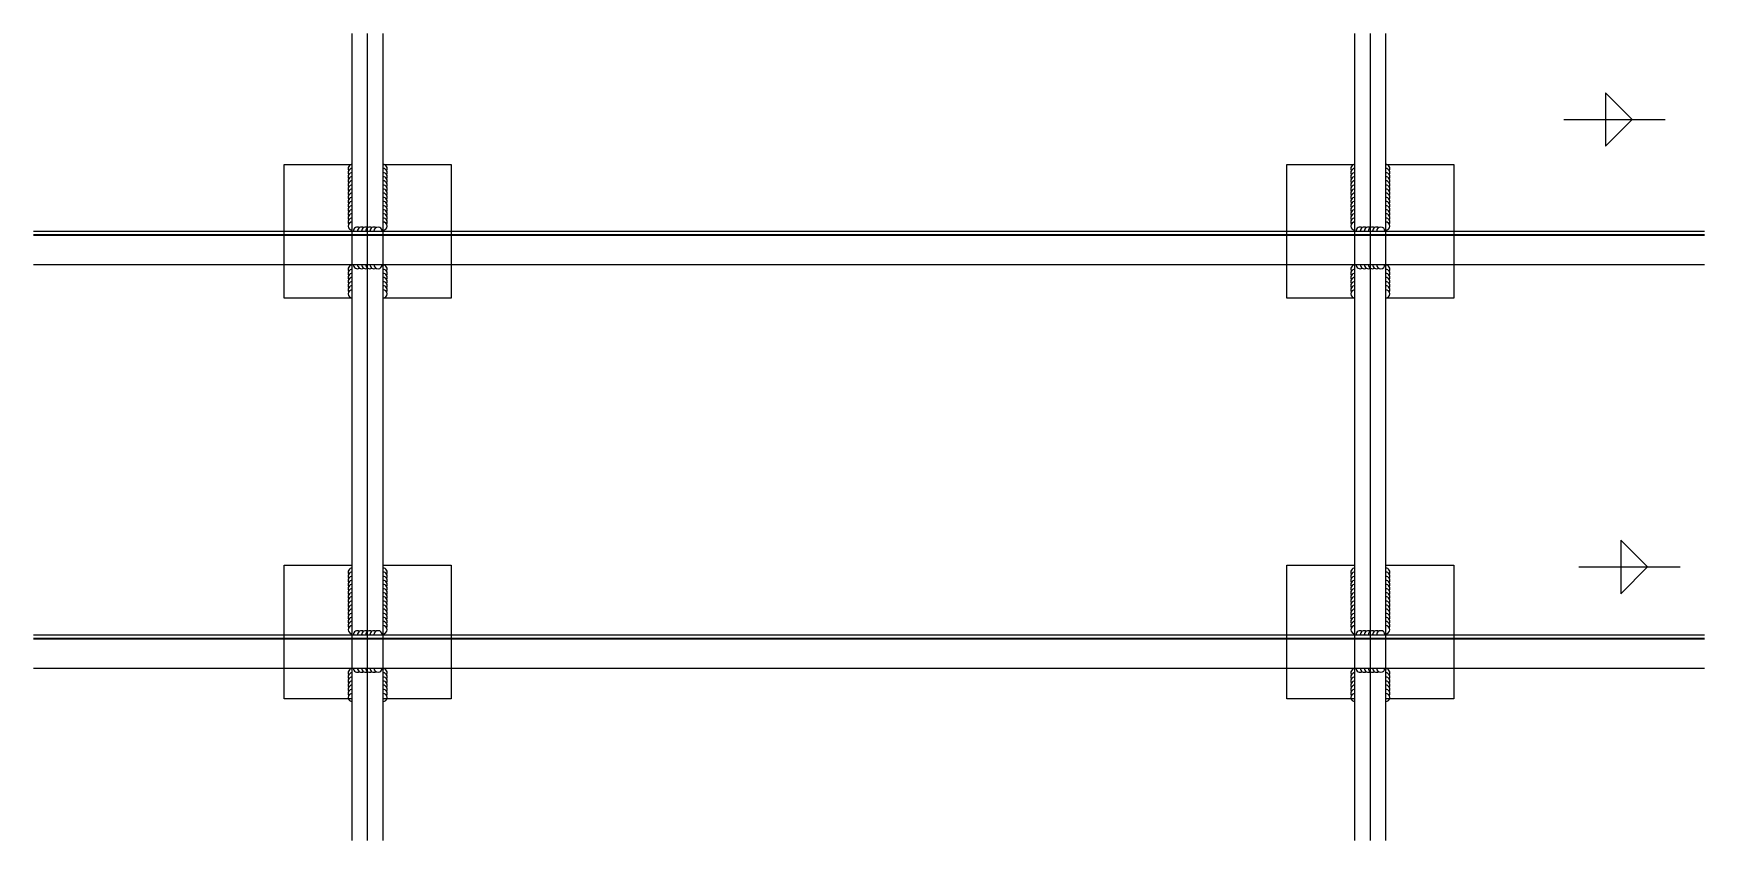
# Model space of a CAD drawing. Header units: metres. Extents: x -208167 to 103314, y -235023 to -104369.
# Drawn here: x 100814 to 103314, y -106691 to -105483 of the extents above; entities that cross this region are included whole.
import ezdxf

# ---------------------------------------------------------------- set-up
doc = ezdxf.new("R2010")
doc.units = ezdxf.units.M
for name, color, linetype in [('8', 8, 'Continuous'), ('PUB_DIM', 3, 'Continuous'), ('角钢', 4, 'Continuous'), ('钢管', 6, 'Continuous')]:
    doc.layers.add(name, color=color, linetype=linetype)

# ---------------------------------------------------------------- blocks, each defined once
blk = doc.blocks.new('hf44')
at = {"layer": '8'}
for centre, start, end in [((102790.74, -105684.76), 90, 210), ((102790.74, -105690.91), 90, 210), ((102790.74, -105697.07), 90, 210), ((102790.74, -105703.22), 90, 210), ((102836.74, -105684.76), 330, 90), ((102836.74, -105690.91), 330, 90), ((102836.74, -105697.07), 330, 90), ((102836.74, -105703.22), 330, 90), ((102790.74, -105709.38), 90, 210), ((102790.74, -105715.53), 90, 210), ((102790.74, -105721.68), 90, 210), ((102790.74, -105727.84), 90, 210), ((102836.74, -105709.38), 330, 90), ((102836.74, -105715.53), 330, 90), ((102836.74, -105721.68), 330, 90), ((102836.74, -105727.84), 330, 90), ((102790.74, -105733.99), 90, 210.44), ((102790.74, -105740.23), 90, 210), ((102790.74, -105746.38), 90, 210), ((102790.74, -105752.53), 90, 210), ((102836.74, -105733.99), 329.56, 90), ((102836.74, -105740.23), 330, 90), ((102836.74, -105746.38), 330, 90), ((102836.74, -105752.53), 330, 90), ((102790.74, -105758.69), 90, 210), ((102790.74, -105764.84), 90, 210), ((102790.74, -105771), 90, 270), ((102798.58, -105778.61), 60, 180), ((102804.73, -105778.61), 60, 180), ((102810.89, -105778.61), 60, 180), ((102817.04, -105778.61), 60, 180), ((102823.19, -105778.61), 60, 180), ((102829.35, -105778.61), 0, 180), ((102836.74, -105758.69), 330, 90), ((102836.74, -105764.84), 330, 90), ((102836.74, -105771), 270, 90), ((102790.74, -105835.45), 90, 210.44), ((102790.74, -105841.68), 90, 210), ((102790.74, -105847.84), 90, 210), ((102790.74, -105853.99), 90, 210), ((102798.58, -105828.61), 180, 300), ((102804.73, -105828.61), 180, 300), ((102810.89, -105828.61), 180, 300), ((102817.04, -105828.61), 180, 300), ((102823.19, -105828.61), 180, 300), ((102829.35, -105828.61), 180, 0), ((102836.74, -105835.45), 329.56, 90), ((102836.74, -105841.68), 330, 90), ((102836.74, -105847.84), 330, 90), ((102836.74, -105853.99), 330, 90), ((102790.74, -105860.15), 90, 210), ((102790.74, -105866.3), 90, 210), ((102790.74, -105872.45), 90, 270), ((102836.74, -105860.15), 330, 90), ((102836.74, -105866.3), 330, 90), ((102836.74, -105872.45), 270, 90)]:
    blk.add_arc(centre, 6.15, start, end, dxfattribs=at)

msp = doc.modelspace()

# ---------------------------------------------------------------- linework, layer by layer
at = {"layer": '8'}
for points in [[(101313.74, -106690.61), (101313.74, -105482.61)], [(102813.74, -106690.61), (102813.74, -105482.61)], [(100813.74, -105784.61), (103313.74, -105784.61)], [(100813.74, -106388.61), (103313.74, -106388.61)]]:
    msp.add_lwpolyline(points, dxfattribs=at)
at = {"layer": 'PUB_DIM'}
for p, q in [((103165.62, -105571.32), (103205.62, -105611.32)), ((103165.62, -105571.32), (103165.62, -105651.32)), ((103103.03, -105611.32), (103254.54, -105611.32)), ((103165.62, -105651.32), (103205.62, -105611.32)), ((103188.46, -106241.11), (103228.46, -106281.11)), ((103188.46, -106241.11), (103188.46, -106321.11)), ((103125.87, -106281.11), (103277.38, -106281.11)), ((103188.46, -106321.11), (103228.46, -106281.11))]:
    msp.add_line(p, q, dxfattribs=at)
at = {"layer": '角钢'}
for points in [[(100813.74, -105778.61), (103313.74, -105778.61)], [(100813.74, -105783.61), (103313.74, -105783.61)], [(100813.74, -105828.61), (103313.74, -105828.61)], [(100813.74, -106382.61), (103313.74, -106382.61)], [(100813.74, -106387.61), (103313.74, -106387.61)], [(100813.74, -106432.61), (103313.74, -106432.61)]]:
    msp.add_lwpolyline(points, dxfattribs=at)
at = {"layer": '钢管'}
for points in [[(101290.74, -106690.61), (101290.74, -105482.61)], [(101336.74, -106690.61), (101336.74, -105482.61)], [(102790.74, -106690.61), (102790.74, -105482.61)], [(102836.74, -106690.61), (102836.74, -105482.61)], [(101290.74, -105878.61), (101188.74, -105878.61), (101188.74, -105678.61), (101290.74, -105678.61)], [(101336.74, -105678.61), (101438.74, -105678.61), (101438.74, -105878.61), (101336.74, -105878.61)], [(102790.74, -105878.61), (102688.74, -105878.61), (102688.74, -105678.61), (102790.74, -105678.61)], [(102836.74, -105678.61), (102938.74, -105678.61), (102938.74, -105878.61), (102836.74, -105878.61)], [(101290.74, -106478.61), (101188.74, -106478.61), (101188.74, -106278.61), (101290.74, -106278.61)], [(101336.74, -106278.61), (101438.74, -106278.61), (101438.74, -106478.61), (101336.74, -106478.61)], [(102790.74, -106478.61), (102688.74, -106478.61), (102688.74, -106278.61), (102790.74, -106278.61)], [(102836.74, -106278.61), (102938.74, -106278.61), (102938.74, -106478.61), (102836.74, -106478.61)]]:
    msp.add_lwpolyline(points, dxfattribs=at)

# ---------------------------------------------------------------- block references
at = {"layer": 'PUB_DIM'}
for p in [(-1500, 0), (0, 0), (-1500, -604), (0, -604)]:
    msp.add_blockref('hf44', p, dxfattribs=at)

doc.saveas('drawing.dxf')
